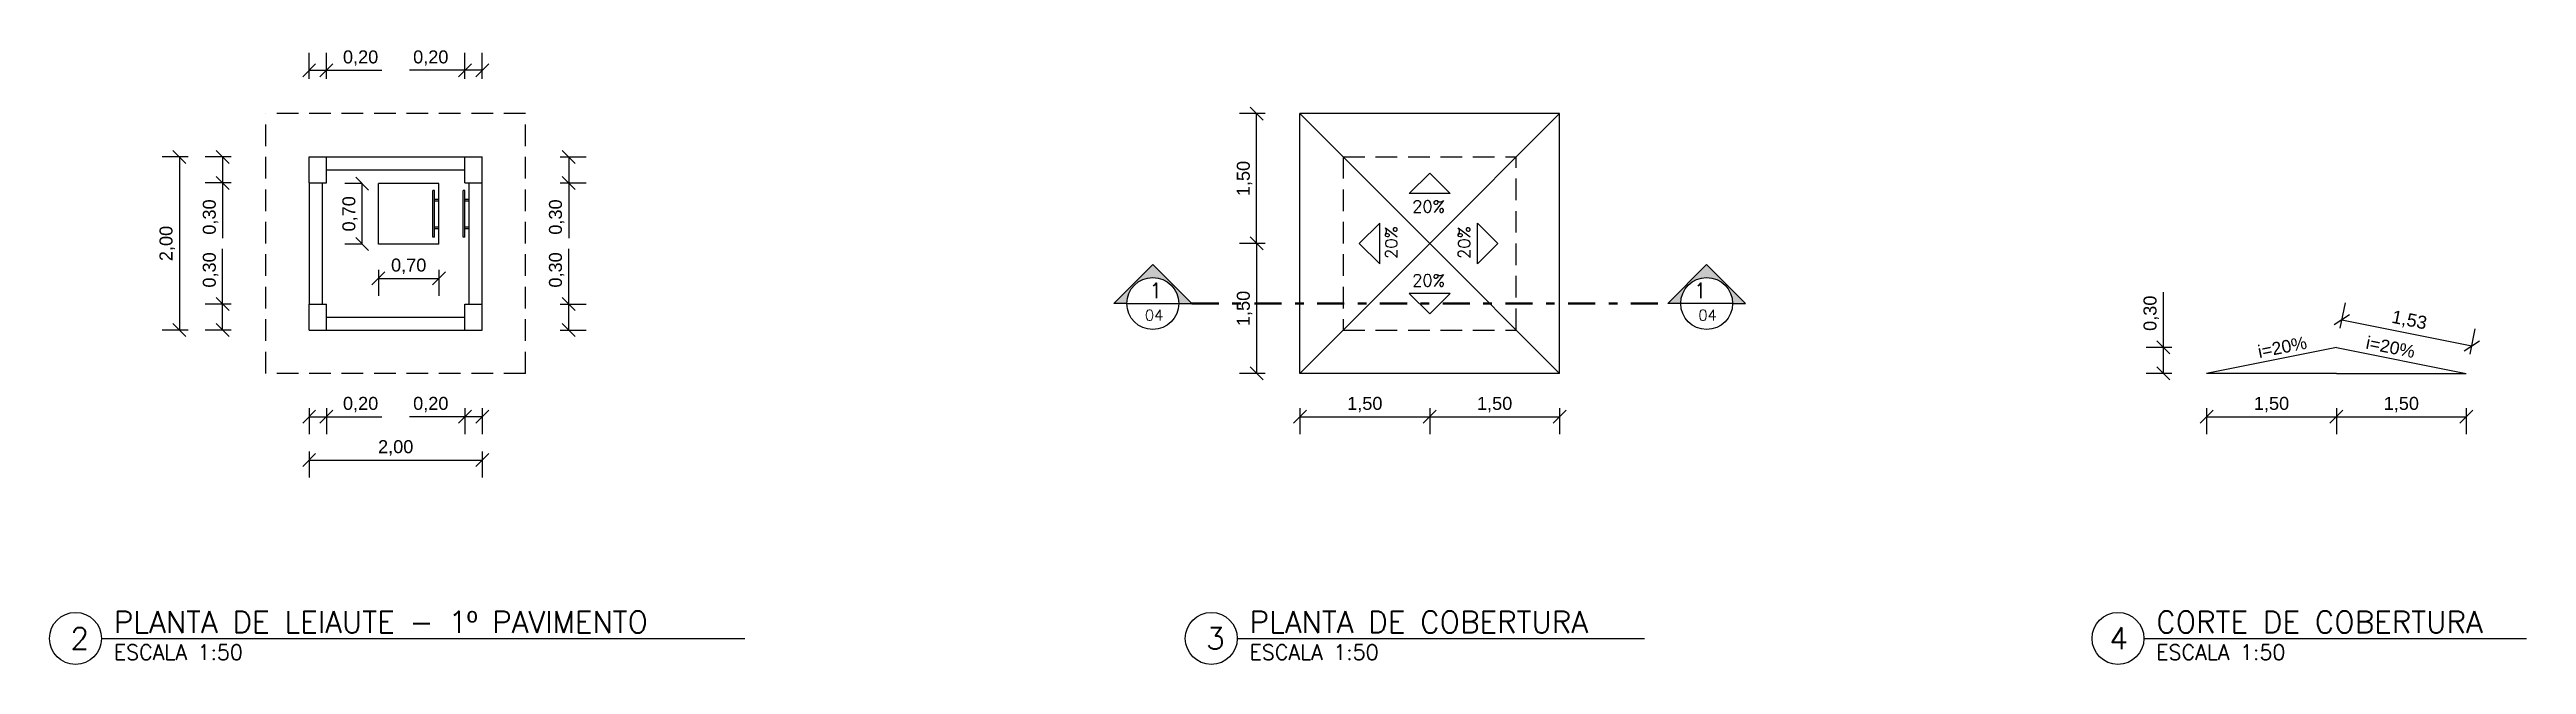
# Model space of a CAD drawing. Extents: x 0 to 7472, y -3979 to 0.
# Drawn here: x 7326.4 to 7355.03, y -3902.07 to -3894.97 of the extents above; entities that cross this region are included whole.
import ezdxf

# ---------------------------------------------------------------- set-up
doc = ezdxf.new("R2010")
doc.units = 0
for name, pattern in [('CACHE', [0.375, 0.25, -0.125]), ('CONTINU', [0]), ('DASHDOT', [1, 0.5, -0.25, 0, -0.25])]:
    doc.linetypes.add(name, pattern=pattern)
doc.layers.get('0').update_dxf_attribs({"linetype": 'CONTINUOUS'})
doc.layers.get('Defpoints').update_dxf_attribs({"linetype": 'CONTINUOUS'})
for name, color, linetype in [('Arquitetônico - Cobertura', 253, 'CONTINUOUS'), ('Arquitetônico - Cotas', 1, 'CONTINUOUS'), ('Arquitetônico - Projeção Telhado', 253, 'CACHE'), ('Símbolos - Indicação Fachada Elevação Vista', 7, 'CONTINUOUS')]:
    doc.layers.add(name, color=color, linetype=linetype)
for name, color, linetype, lineweight in [('Arquitetônico - Desnível', 8, 'CONTINUOUS', 20), ('Arquitetônico - Esquadrias', 1, 'CONTINUOUS', 9), ('Arquitetônico - Mobiliário', 253, 'CONTINU', 5), ('Estrutural - Pilares', 6, 'CONTINUOUS', 30)]:
    doc.layers.add(name, color=color, linetype=linetype, lineweight=lineweight)
doc.styles.add('ROMANS', font='romans.shx', dxfattribs={"height": 0.3})
doc.styles.get("Standard").update_dxf_attribs({"font": 'arial.ttf', "height": 0.15})
doc.dimstyles.get("Standard").update_dxf_attribs({"dimtxt": 0.1, "dimasz": 0.15, "dimexe": 0.2, "dimexo": 0.2, "dimgap": 0.05, "dimtad": 1, "dimzin": 0, "dimtxsty": 'STANDARD', "dimblk": 'OBLIQUE', "dimcen": 0.5, "dimclrd": 256, "dimclre": 256, "dimclrt": 256, "dimadec": 0, "dimazin": 0, "dimtfac": 1, "dimtmove": 0, "dimatfit": 3, "dimfxl": 1, "dimtolj": 1, "dimtzin": 0, "dimlwd": -1, "dimarcsym": 0})

msp = doc.modelspace()

# ---------------------------------------------------------------- texts
at = {"lineweight": -2, "attachment_point": 1, "style": 'ROMANS'}
for s, width, heights, insert, char_height in [('1', 1.199999999971624, [-0.175], (7339.113104147954, -3897.66523184645), 0.175), ('04', 1.199999999971624, [-0.125], (7339.06190308882, -3897.975103533888), 0.125), ('2', 0.3938222769647837, [-0.25], (7326.645996827116, -3901.645406852991), 0.25), ('PLANTA DE LEIAUTE - 1º PAVIMENTO', 7.570336674507416, [-0.25], (7327.146685637425, -3901.454339167973), 0.25), ('3', 0.3938222769647837, [-0.25], (7339.770159094077, -3901.64540685299), 0.25), ('PLANTA DE COBERTURA', 7.570336674507416, [-0.25], (7340.270847904386, -3901.454339167973), 0.25), ('4', 0.3938222769647837, [-0.25], (7350.207147050504, -3901.645406852988), 0.25), ('CORTE DE COBERTURA', 7.570336674507416, [-0.25], (7350.74804598354, -3901.454339167971), 0.25)]:
    msp.add_mtext_dynamic_manual_height_columns(s, width=width, gutter_width=750, heights=heights, dxfattribs=dict(at, insert=insert, char_height=char_height))
at = {"attachment_point": 3, "style": 'ROMANS'}
for s, heights, insert, char_height in [('1', [-0.175], (7345.555014980057, -3897.665231846436), 0.175), ('04', [-0.125], (7345.670703910407, -3897.975103533873), 0.125)]:
    msp.add_mtext_dynamic_manual_height_columns(s, width=1.199999999971624, gutter_width=750, heights=heights, dxfattribs=dict(at, insert=insert, char_height=char_height))
at = {"lineweight": -2, "char_height": 0.175, "width": 765.1406733490148, "attachment_point": 7, "style": 'ROMANS'}
for insert in [(7327.146685637425, -3902.016512252788), (7340.270847904386, -3902.016512252788), (7350.74804598354, -3902.016512252786)]:
    msp.add_mtext('ESCALA 1:50\\P', dxfattribs=dict(at, insert=insert))
at = {"layer": 'Arquitetônico - Cotas', "lineweight": -2, "char_height": 0.1457040951483423}
for insert, attachment_point, rotation in [((7355.254333477895, -3898.691520163795), 3, 348.6900675259731), ((7350.406247806513, -3898.691520163795), 1, 11.309932474026889)]:
    msp.add_mtext_dynamic_manual_height_columns('\\pxqc;i=20%', width=3.638906352220878, gutter_width=0.7285204757417112, heights=[-0.1535558165103607], dxfattribs=dict(at, insert=insert, attachment_point=attachment_point, rotation=rotation))
at = {"layer": 'Símbolos - Indicação Fachada Elevação Vista', "char_height": 0.1378125, "style": 'ROMANS'}
for insert, attachment_point in [((7342.150624349364, -3896.852905695561), 7), ((7342.150624349364, -3897.567181641665), 1)]:
    msp.add_mtext_dynamic_manual_height_columns('20%', width=1.349999999968077, gutter_width=843.75, heights=[-0.1378125], dxfattribs=dict(at, insert=insert, attachment_point=attachment_point))
for insert, attachment_point, rotation in [((7341.840201616023, -3897.388200454927), 1, 90), ((7342.82118840085, -3897.388200454927), 7, 90.00000000000001)]:
    msp.add_mtext_dynamic_manual_height_columns('20%', width=1.349999999968077, gutter_width=843.75, heights=[-0.1378125], dxfattribs=dict(at, insert=insert, attachment_point=attachment_point, rotation=rotation))

# ---------------------------------------------------------------- blocks, each defined once
blk = doc.blocks.new('_Oblique')
at = {"layer": 'Arquitetônico - Esquadrias', "color": 0, "lineweight": -2}
blk.add_line((-0.5, -0.5), (0.5, 0.5), dxfattribs=at)
blk = doc.blocks.new('*D175')
at = {"layer": 'Arquitetônico - Cotas', "lineweight": -2, "transparency": 16777216}
for p, q in [((7329.404580589137, -3895.310043668613), (7329.404580589137, -3895.010043668613)), ((7329.604580589138, -3895.310043668613), (7329.604580589138, -3895.010043668613))]:
    blk.add_line(p, q, dxfattribs=at)
at = {"layer": 'Arquitetônico - Cotas', "transparency": 16777216}
for p, q in [((7329.404580589137, -3895.210043668613), (7329.604580589138, -3895.210043668613)), ((7329.604580589138, -3895.210043668613), (7330.243700643709, -3895.210043668613))]:
    blk.add_line(p, q, dxfattribs=at)
at = {"layer": 'Defpoints', "color": 0, "lineweight": -2, "transparency": 16777216}
for p in [(7329.604580589138, -3895.210043668613), (7329.404580589137, -3895.710043668613), (7329.604580589138, -3895.710043668613)]:
    blk.add_point(p, dxfattribs=at)
at = {"layer": 'Arquitetônico - Cotas', "transparency": 16777216, "xscale": 0.15, "yscale": 0.15, "zscale": 0.15, "rotation": 180}
blk.add_blockref('_Oblique', (7329.404580589137, -3895.210043668613), dxfattribs=at)
at = {"layer": 'Arquitetônico - Cotas', "transparency": 16777216, "xscale": 0.15, "yscale": 0.15, "zscale": 0.15}
blk.add_blockref('_Oblique', (7329.604580589138, -3895.210043668613), dxfattribs=at)
at = {"layer": 'Arquitetônico - Cotas', "lineweight": -2, "transparency": 16777216, "insert": (7329.999140616424, -3895.069900421682), "char_height": 0.15, "attachment_point": 5}
blk.add_mtext('\\A1;0,20', dxfattribs=at)
blk = doc.blocks.new('*D176')
at = {"layer": 'Arquitetônico - Cotas', "lineweight": -2, "transparency": 16777216}
for p, q in [((7331.204580589137, -3895.310043668613), (7331.204580589137, -3895.010043668613)), ((7331.404580589137, -3895.310043668613), (7331.404580589137, -3895.010043668613))]:
    blk.add_line(p, q, dxfattribs=at)
at = {"layer": 'Arquitetônico - Cotas', "transparency": 16777216}
for p, q in [((7331.204580589137, -3895.210043668613), (7330.565460534561, -3895.210043668613)), ((7331.404580589137, -3895.210043668613), (7331.204580589137, -3895.210043668613))]:
    blk.add_line(p, q, dxfattribs=at)
at = {"layer": 'Defpoints', "color": 0, "lineweight": -2, "transparency": 16777216}
for p in [(7331.404580589137, -3895.210043668613), (7331.204580589137, -3895.710043668613), (7331.404580589137, -3895.710043668613)]:
    blk.add_point(p, dxfattribs=at)
at = {"layer": 'Arquitetônico - Cotas', "transparency": 16777216, "xscale": 0.15, "yscale": 0.15, "zscale": 0.15, "rotation": 180}
blk.add_blockref('_Oblique', (7331.204580589137, -3895.210043668613), dxfattribs=at)
at = {"layer": 'Arquitetônico - Cotas', "transparency": 16777216, "xscale": 0.15, "yscale": 0.15, "zscale": 0.15}
blk.add_blockref('_Oblique', (7331.404580589137, -3895.210043668613), dxfattribs=at)
at = {"layer": 'Arquitetônico - Cotas', "lineweight": -2, "transparency": 16777216, "insert": (7330.810020561846, -3895.069900421682), "char_height": 0.15, "attachment_point": 5}
blk.add_mtext('\\A1;0,20', dxfattribs=at)
blk = doc.blocks.new('*D177')
at = {"layer": 'Arquitetônico - Cotas', "lineweight": -2, "transparency": 16777216}
for p, q in [((7329.404580589137, -3899.110043668613), (7329.404580589137, -3899.410043668614)), ((7329.604580589138, -3899.110043668613), (7329.604580589138, -3899.410043668614))]:
    blk.add_line(p, q, dxfattribs=at)
at = {"layer": 'Arquitetônico - Cotas', "transparency": 16777216}
for p, q in [((7329.404580589137, -3899.210043668614), (7329.604580589138, -3899.210043668614)), ((7329.604580589138, -3899.210043668614), (7330.243700643709, -3899.210043668614))]:
    blk.add_line(p, q, dxfattribs=at)
at = {"layer": 'Defpoints', "color": 0, "lineweight": -2, "transparency": 16777216}
for p in [(7329.404580589137, -3898.710043668614), (7329.604580589138, -3898.710043668614), (7329.604580589138, -3899.210043668614)]:
    blk.add_point(p, dxfattribs=at)
at = {"layer": 'Arquitetônico - Cotas', "transparency": 16777216, "xscale": 0.15, "yscale": 0.15, "zscale": 0.15, "rotation": 180}
blk.add_blockref('_Oblique', (7329.404580589137, -3899.210043668614), dxfattribs=at)
at = {"layer": 'Arquitetônico - Cotas', "transparency": 16777216, "xscale": 0.15, "yscale": 0.15, "zscale": 0.15}
blk.add_blockref('_Oblique', (7329.604580589138, -3899.210043668614), dxfattribs=at)
at = {"layer": 'Arquitetônico - Cotas', "lineweight": -2, "transparency": 16777216, "insert": (7329.999140616424, -3899.069900421683), "char_height": 0.15, "attachment_point": 5}
blk.add_mtext('\\A1;0,20', dxfattribs=at)
blk = doc.blocks.new('*D178')
at = {"layer": 'Arquitetônico - Cotas', "lineweight": -2, "transparency": 16777216}
for p, q in [((7331.204580589137, -3899.110043668613), (7331.204580589137, -3899.410043668614)), ((7331.404580589137, -3899.110043668613), (7331.404580589137, -3899.410043668614))]:
    blk.add_line(p, q, dxfattribs=at)
at = {"layer": 'Arquitetônico - Cotas', "transparency": 16777216}
for p, q in [((7331.204580589137, -3899.210043668614), (7330.565460534566, -3899.210043668614)), ((7331.404580589137, -3899.210043668614), (7331.204580589137, -3899.210043668614))]:
    blk.add_line(p, q, dxfattribs=at)
at = {"layer": 'Defpoints', "color": 0, "lineweight": -2, "transparency": 16777216}
for p in [(7331.204580589137, -3898.710043668613), (7331.404580589137, -3898.710043668613), (7331.404580589137, -3899.210043668614)]:
    blk.add_point(p, dxfattribs=at)
at = {"layer": 'Arquitetônico - Cotas', "transparency": 16777216, "xscale": 0.15, "yscale": 0.15, "zscale": 0.15, "rotation": 180}
blk.add_blockref('_Oblique', (7331.204580589137, -3899.210043668614), dxfattribs=at)
at = {"layer": 'Arquitetônico - Cotas', "transparency": 16777216, "xscale": 0.15, "yscale": 0.15, "zscale": 0.15}
blk.add_blockref('_Oblique', (7331.404580589137, -3899.210043668614), dxfattribs=at)
at = {"layer": 'Arquitetônico - Cotas', "lineweight": -2, "transparency": 16777216, "insert": (7330.810020561851, -3899.069900421683), "char_height": 0.15, "attachment_point": 5}
blk.add_mtext('\\A1;0,20', dxfattribs=at)
blk = doc.blocks.new('*D179')
at = {"layer": 'Arquitetônico - Cotas', "lineweight": -2, "transparency": 16777216}
for p, q in [((7328.504580589138, -3896.210043668613), (7328.204580589138, -3896.210043668613)), ((7328.504580589138, -3896.510043668613), (7328.204580589138, -3896.510043668613))]:
    blk.add_line(p, q, dxfattribs=at)
at = {"layer": 'Arquitetônico - Cotas', "transparency": 16777216}
for p, q in [((7328.404580589137, -3896.210043668613), (7328.404580589137, -3896.510043668613)), ((7328.404580589137, -3896.510043668613), (7328.404580589137, -3897.149163723188))]:
    blk.add_line(p, q, dxfattribs=at)
at = {"layer": 'Defpoints', "color": 0, "lineweight": -2, "transparency": 16777216}
for p in [(7328.404580589137, -3896.210043668613), (7328.904580589137, -3896.210043668613), (7328.904580589137, -3896.510043668613)]:
    blk.add_point(p, dxfattribs=at)
at = {"layer": 'Arquitetônico - Cotas', "transparency": 16777216, "xscale": 0.15, "yscale": 0.15, "zscale": 0.15}
for p, rotation in [((7328.404580589137, -3896.210043668613), 90), ((7328.404580589137, -3896.510043668613), 270)]:
    blk.add_blockref('_Oblique', p, dxfattribs=dict(at, rotation=rotation))
at = {"layer": 'Arquitetônico - Cotas', "lineweight": -2, "transparency": 16777216, "insert": (7328.264437342208, -3896.904603695901), "char_height": 0.15, "attachment_point": 5, "rotation": 90}
blk.add_mtext('\\A1;0,30', dxfattribs=at)
blk = doc.blocks.new('*D180')
at = {"layer": 'Arquitetônico - Cotas', "transparency": 16777216}
for p, q in [((7328.404580589137, -3897.910043668613), (7328.404580589137, -3897.270923614043)), ((7328.404580589137, -3898.210043668613), (7328.404580589137, -3897.910043668613))]:
    blk.add_line(p, q, dxfattribs=at)
at = {"layer": 'Arquitetônico - Cotas', "lineweight": -2, "transparency": 16777216}
for p, q in [((7328.504580589138, -3897.910043668613), (7328.204580589138, -3897.910043668613)), ((7328.504580589138, -3898.210043668613), (7328.204580589138, -3898.210043668613))]:
    blk.add_line(p, q, dxfattribs=at)
at = {"layer": 'Defpoints', "color": 0, "lineweight": -2, "transparency": 16777216}
for p in [(7328.904580589137, -3897.910043668613), (7328.404580589137, -3898.210043668613), (7328.904580589137, -3898.210043668613)]:
    blk.add_point(p, dxfattribs=at)
at = {"layer": 'Arquitetônico - Cotas', "transparency": 16777216, "xscale": 0.15, "yscale": 0.15, "zscale": 0.15}
for p, rotation in [((7328.404580589137, -3897.910043668613), 90), ((7328.404580589137, -3898.210043668613), 270)]:
    blk.add_blockref('_Oblique', p, dxfattribs=dict(at, rotation=rotation))
at = {"layer": 'Arquitetônico - Cotas', "lineweight": -2, "transparency": 16777216, "insert": (7328.264437342208, -3897.515483641327), "char_height": 0.15, "attachment_point": 5, "rotation": 90}
blk.add_mtext('\\A1;0,30', dxfattribs=at)
blk = doc.blocks.new('*D174')
at = {"layer": 'Arquitetônico - Cotas', "lineweight": -2, "transparency": 16777216}
for p, q in [((7332.304580589135, -3896.210043668613), (7332.604580589135, -3896.210043668613)), ((7332.304580589135, -3896.510043668613), (7332.604580589135, -3896.510043668613))]:
    blk.add_line(p, q, dxfattribs=at)
at = {"layer": 'Arquitetônico - Cotas', "transparency": 16777216}
for p, q in [((7332.404580589136, -3896.210043668613), (7332.404580589136, -3896.510043668613)), ((7332.404580589136, -3896.510043668613), (7332.404580589136, -3897.149163723188))]:
    blk.add_line(p, q, dxfattribs=at)
at = {"layer": 'Defpoints', "color": 0, "lineweight": -2, "transparency": 16777216}
for p in [(7331.904580589137, -3896.210043668613), (7332.404580589136, -3896.210043668613), (7331.904580589137, -3896.510043668613)]:
    blk.add_point(p, dxfattribs=at)
at = {"layer": 'Arquitetônico - Cotas', "transparency": 16777216, "xscale": 0.15, "yscale": 0.15, "zscale": 0.15}
for p, rotation in [((7332.404580589136, -3896.210043668613), 90), ((7332.404580589136, -3896.510043668613), 270)]:
    blk.add_blockref('_Oblique', p, dxfattribs=dict(at, rotation=rotation))
at = {"layer": 'Arquitetônico - Cotas', "lineweight": -2, "transparency": 16777216, "insert": (7332.264437342206, -3896.904603695901), "char_height": 0.15, "attachment_point": 5, "rotation": 90}
blk.add_mtext('\\A1;0,30', dxfattribs=at)
blk = doc.blocks.new('*D181')
at = {"layer": 'Arquitetônico - Cotas', "transparency": 16777216}
for p, q in [((7332.404580589136, -3897.910043668613), (7332.404580589136, -3897.270923614043)), ((7332.404580589136, -3898.210043668613), (7332.404580589136, -3897.910043668613))]:
    blk.add_line(p, q, dxfattribs=at)
at = {"layer": 'Arquitetônico - Cotas', "lineweight": -2, "transparency": 16777216}
for p, q in [((7332.304580589135, -3897.910043668613), (7332.604580589135, -3897.910043668613)), ((7332.304580589135, -3898.210043668613), (7332.604580589135, -3898.210043668613))]:
    blk.add_line(p, q, dxfattribs=at)
at = {"layer": 'Defpoints', "color": 0, "lineweight": -2, "transparency": 16777216}
for p in [(7331.904580589137, -3897.910043668613), (7331.904580589137, -3898.210043668613), (7332.404580589136, -3898.210043668613)]:
    blk.add_point(p, dxfattribs=at)
at = {"layer": 'Arquitetônico - Cotas', "transparency": 16777216, "xscale": 0.15, "yscale": 0.15, "zscale": 0.15}
for p, rotation in [((7332.404580589136, -3897.910043668613), 90), ((7332.404580589136, -3898.210043668613), 270)]:
    blk.add_blockref('_Oblique', p, dxfattribs=dict(at, rotation=rotation))
at = {"layer": 'Arquitetônico - Cotas', "lineweight": -2, "transparency": 16777216, "insert": (7332.264437342206, -3897.515483641327), "char_height": 0.15, "attachment_point": 5, "rotation": 90}
blk.add_mtext('\\A1;0,30', dxfattribs=at)
blk = doc.blocks.new('*D182')
at = {"layer": 'Arquitetônico - Cotas', "lineweight": -2, "transparency": 16777216}
for p, q in [((7329.404580589137, -3899.610043668613), (7329.404580589137, -3899.910043668614)), ((7331.404580589136, -3899.610043668613), (7331.404580589136, -3899.910043668614))]:
    blk.add_line(p, q, dxfattribs=at)
at = {"layer": 'Arquitetônico - Cotas', "transparency": 16777216}
blk.add_line((7329.404580589137, -3899.710043668614), (7331.404580589136, -3899.710043668614), dxfattribs=at)
at = {"layer": 'Defpoints', "color": 0, "lineweight": -2, "transparency": 16777216}
for p in [(7329.404580589137, -3898.710043668614), (7331.404580589136, -3898.71004366862), (7331.404580589136, -3899.710043668614)]:
    blk.add_point(p, dxfattribs=at)
at = {"layer": 'Arquitetônico - Cotas', "transparency": 16777216, "xscale": 0.15, "yscale": 0.15, "zscale": 0.15, "rotation": 180}
blk.add_blockref('_Oblique', (7329.404580589137, -3899.710043668614), dxfattribs=at)
at = {"layer": 'Arquitetônico - Cotas', "transparency": 16777216, "xscale": 0.15, "yscale": 0.15, "zscale": 0.15}
blk.add_blockref('_Oblique', (7331.404580589136, -3899.710043668614), dxfattribs=at)
at = {"layer": 'Arquitetônico - Cotas', "lineweight": -2, "transparency": 16777216, "insert": (7330.404580589136, -3899.569900421683), "char_height": 0.15, "attachment_point": 5}
blk.add_mtext('\\A1;2,00', dxfattribs=at)
blk = doc.blocks.new('*D183')
at = {"layer": 'Arquitetônico - Cotas', "lineweight": -2, "transparency": 16777216}
for p, q in [((7328.00458058916, -3896.210043668613), (7327.704580589159, -3896.210043668613)), ((7328.00458058916, -3898.210043668613), (7327.704580589159, -3898.210043668613))]:
    blk.add_line(p, q, dxfattribs=at)
at = {"layer": 'Arquitetônico - Cotas', "transparency": 16777216}
blk.add_line((7327.904580589159, -3896.210043668613), (7327.904580589159, -3898.210043668613), dxfattribs=at)
at = {"layer": 'Defpoints', "color": 0, "lineweight": -2, "transparency": 16777216}
for p in [(7328.904580589137, -3896.210043668613), (7327.904580589159, -3898.210043668613), (7328.904580589137, -3898.210043668613)]:
    blk.add_point(p, dxfattribs=at)
at = {"layer": 'Arquitetônico - Cotas', "transparency": 16777216, "xscale": 0.15, "yscale": 0.15, "zscale": 0.15}
for p, rotation in [((7327.904580589159, -3896.210043668613), 90), ((7327.904580589159, -3898.210043668613), 270)]:
    blk.add_blockref('_Oblique', p, dxfattribs=dict(at, rotation=rotation))
at = {"layer": 'Arquitetônico - Cotas', "lineweight": -2, "transparency": 16777216, "insert": (7327.76443734223, -3897.210043668612), "char_height": 0.15, "attachment_point": 5, "rotation": 90}
blk.add_mtext('\\A1;2,00', dxfattribs=at)
blk = doc.blocks.new('*D184')
at = {"layer": 'Arquitetônico - Cotas', "lineweight": -2, "transparency": 16777216}
for p, q in [((7340.453092563064, -3897.210043668615), (7340.153092563064, -3897.210043668615)), ((7340.453092563064, -3898.710043668615), (7340.153092563064, -3898.710043668615))]:
    blk.add_line(p, q, dxfattribs=at)
at = {"layer": 'Arquitetônico - Cotas', "transparency": 16777216}
blk.add_line((7340.353092563064, -3897.210043668615), (7340.353092563064, -3898.710043668615), dxfattribs=at)
at = {"layer": 'Defpoints', "color": 0, "lineweight": -2, "transparency": 16777216}
for p in [(7342.353092563054, -3897.210043668615), (7340.353092563064, -3898.710043668615), (7340.853092563053, -3898.710043668615)]:
    blk.add_point(p, dxfattribs=at)
at = {"layer": 'Arquitetônico - Cotas', "transparency": 16777216, "xscale": 0.15, "yscale": 0.15, "zscale": 0.15}
for p, rotation in [((7340.353092563064, -3897.210043668615), 90), ((7340.353092563064, -3898.710043668615), 270)]:
    blk.add_blockref('_Oblique', p, dxfattribs=dict(at, rotation=rotation))
at = {"layer": 'Arquitetônico - Cotas', "lineweight": -2, "transparency": 16777216, "insert": (7340.212949316131, -3897.960043668616), "char_height": 0.15, "attachment_point": 5, "rotation": 90}
blk.add_mtext('\\A1;1,50', dxfattribs=at)
blk = doc.blocks.new('*D185')
at = {"layer": 'Arquitetônico - Cotas', "lineweight": -2, "transparency": 16777216}
for p, q in [((7340.85309256305, -3899.110043668613), (7340.85309256305, -3899.410043668614)), ((7342.353092563051, -3899.110043668613), (7342.353092563051, -3899.410043668614))]:
    blk.add_line(p, q, dxfattribs=at)
at = {"layer": 'Arquitetônico - Cotas', "transparency": 16777216}
blk.add_line((7340.85309256305, -3899.210043668614), (7342.353092563051, -3899.210043668614), dxfattribs=at)
at = {"layer": 'Defpoints', "color": 0, "lineweight": -2, "transparency": 16777216}
for p in [(7340.85309256305, -3898.710043668614), (7342.353092563051, -3898.710043668614), (7342.353092563051, -3899.210043668614)]:
    blk.add_point(p, dxfattribs=at)
at = {"layer": 'Arquitetônico - Cotas', "transparency": 16777216, "xscale": 0.15, "yscale": 0.15, "zscale": 0.15, "rotation": 180}
blk.add_blockref('_Oblique', (7340.85309256305, -3899.210043668614), dxfattribs=at)
at = {"layer": 'Arquitetônico - Cotas', "transparency": 16777216, "xscale": 0.15, "yscale": 0.15, "zscale": 0.15}
blk.add_blockref('_Oblique', (7342.353092563051, -3899.210043668614), dxfattribs=at)
at = {"layer": 'Arquitetônico - Cotas', "lineweight": -2, "transparency": 16777216, "insert": (7341.603092563051, -3899.069900421683), "char_height": 0.15, "attachment_point": 5}
blk.add_mtext('\\A1;1,50', dxfattribs=at)
blk = doc.blocks.new('*D186')
at = {"layer": 'Arquitetônico - Cotas', "lineweight": -2, "transparency": 16777216}
for p, q in [((7342.353092563051, -3899.110043668613), (7342.353092563051, -3899.410043668614)), ((7343.853092563049, -3899.110043668613), (7343.853092563049, -3899.410043668614))]:
    blk.add_line(p, q, dxfattribs=at)
at = {"layer": 'Arquitetônico - Cotas', "transparency": 16777216}
blk.add_line((7342.353092563051, -3899.210043668614), (7343.853092563049, -3899.210043668614), dxfattribs=at)
at = {"layer": 'Defpoints', "color": 0, "lineweight": -2, "transparency": 16777216}
for p in [(7342.353092563051, -3898.710043668614), (7343.853092563049, -3898.710043668614), (7343.853092563049, -3899.210043668614)]:
    blk.add_point(p, dxfattribs=at)
at = {"layer": 'Arquitetônico - Cotas', "transparency": 16777216, "xscale": 0.15, "yscale": 0.15, "zscale": 0.15, "rotation": 180}
blk.add_blockref('_Oblique', (7342.353092563051, -3899.210043668614), dxfattribs=at)
at = {"layer": 'Arquitetônico - Cotas', "transparency": 16777216, "xscale": 0.15, "yscale": 0.15, "zscale": 0.15}
blk.add_blockref('_Oblique', (7343.853092563049, -3899.210043668614), dxfattribs=at)
at = {"layer": 'Arquitetônico - Cotas', "lineweight": -2, "transparency": 16777216, "insert": (7343.10309256305, -3899.069900421683), "char_height": 0.15, "attachment_point": 5}
blk.add_mtext('\\A1;1,50', dxfattribs=at)
blk = doc.blocks.new('*D187')
at = {"layer": 'Arquitetônico - Cotas', "lineweight": -2, "transparency": 16777216}
for p, q in [((7351.330290642204, -3899.110043668612), (7351.330290642204, -3899.410043668612)), ((7352.830290642204, -3899.110043668612), (7352.830290642204, -3899.410043668612))]:
    blk.add_line(p, q, dxfattribs=at)
at = {"layer": 'Arquitetônico - Cotas', "transparency": 16777216}
blk.add_line((7351.330290642204, -3899.210043668612), (7352.830290642204, -3899.210043668612), dxfattribs=at)
at = {"layer": 'Defpoints', "color": 0, "lineweight": -2, "transparency": 16777216}
for p in [(7351.330290642204, -3898.710043668612), (7352.830290642204, -3898.710043668612), (7352.830290642204, -3899.210043668612)]:
    blk.add_point(p, dxfattribs=at)
at = {"layer": 'Arquitetônico - Cotas', "transparency": 16777216, "xscale": 0.15, "yscale": 0.15, "zscale": 0.15, "rotation": 180}
blk.add_blockref('_Oblique', (7351.330290642204, -3899.210043668612), dxfattribs=at)
at = {"layer": 'Arquitetônico - Cotas', "transparency": 16777216, "xscale": 0.15, "yscale": 0.15, "zscale": 0.15}
blk.add_blockref('_Oblique', (7352.830290642204, -3899.210043668612), dxfattribs=at)
at = {"layer": 'Arquitetônico - Cotas', "lineweight": -2, "transparency": 16777216, "insert": (7352.080290642204, -3899.069900421682), "char_height": 0.15, "attachment_point": 5}
blk.add_mtext('\\A1;1,50', dxfattribs=at)
blk = doc.blocks.new('*D188')
at = {"layer": 'Arquitetônico - Cotas', "lineweight": -2, "transparency": 16777216}
for p, q in [((7352.830290642204, -3899.110043668612), (7352.830290642204, -3899.410043668612)), ((7354.330290642204, -3899.110043668612), (7354.330290642204, -3899.410043668612))]:
    blk.add_line(p, q, dxfattribs=at)
at = {"layer": 'Arquitetônico - Cotas', "transparency": 16777216}
blk.add_line((7352.830290642204, -3899.210043668612), (7354.330290642204, -3899.210043668612), dxfattribs=at)
at = {"layer": 'Defpoints', "color": 0, "lineweight": -2, "transparency": 16777216}
for p in [(7352.830290642204, -3898.710043668612), (7354.330290642204, -3898.710043668612), (7354.330290642204, -3899.210043668612)]:
    blk.add_point(p, dxfattribs=at)
at = {"layer": 'Arquitetônico - Cotas', "transparency": 16777216, "xscale": 0.15, "yscale": 0.15, "zscale": 0.15, "rotation": 180}
blk.add_blockref('_Oblique', (7352.830290642204, -3899.210043668612), dxfattribs=at)
at = {"layer": 'Arquitetônico - Cotas', "transparency": 16777216, "xscale": 0.15, "yscale": 0.15, "zscale": 0.15}
blk.add_blockref('_Oblique', (7354.330290642204, -3899.210043668612), dxfattribs=at)
at = {"layer": 'Arquitetônico - Cotas', "lineweight": -2, "transparency": 16777216, "insert": (7353.580290642204, -3899.069900421682), "char_height": 0.15, "attachment_point": 5}
blk.add_mtext('\\A1;1,50', dxfattribs=at)
blk = doc.blocks.new('*D189')
at = {"layer": 'Arquitetônico - Cotas', "transparency": 16777216}
for p, q in [((7350.830290642237, -3898.410043668614), (7350.830290642237, -3897.770923614044)), ((7350.830290642237, -3898.710043668614), (7350.830290642237, -3898.410043668614))]:
    blk.add_line(p, q, dxfattribs=at)
at = {"layer": 'Arquitetônico - Cotas', "lineweight": -2, "transparency": 16777216}
for p, q in [((7350.930290642237, -3898.410043668614), (7350.630290642237, -3898.410043668614)), ((7350.930290642237, -3898.710043668614), (7350.630290642237, -3898.710043668614))]:
    blk.add_line(p, q, dxfattribs=at)
at = {"layer": 'Defpoints', "color": 0, "lineweight": -2, "transparency": 16777216}
for p in [(7350.830290642237, -3898.410043668614), (7352.830290642208, -3898.410043668614), (7352.830290642208, -3898.710043668614)]:
    blk.add_point(p, dxfattribs=at)
at = {"layer": 'Arquitetônico - Cotas', "transparency": 16777216, "xscale": 0.15, "yscale": 0.15, "zscale": 0.15}
for p, rotation in [((7350.830290642237, -3898.410043668614), 90), ((7350.830290642237, -3898.710043668614), 270)]:
    blk.add_blockref('_Oblique', p, dxfattribs=dict(at, rotation=rotation))
at = {"layer": 'Arquitetônico - Cotas', "lineweight": -2, "transparency": 16777216, "insert": (7350.690147395304, -3898.01548364133), "char_height": 0.15, "attachment_point": 5, "rotation": 90}
blk.add_mtext('\\A1;0,30', dxfattribs=at)
blk = doc.blocks.new('*D190')
at = {"layer": 'Arquitetônico - Cotas', "lineweight": -2, "transparency": 16777216}
for p, q in [((7352.87447812266, -3898.189106266336), (7352.933312963201, -3897.894932063628)), ((7354.37447812266, -3898.489106266336), (7354.433312963201, -3898.194932063629))]:
    blk.add_line(p, q, dxfattribs=at)
at = {"layer": 'Arquitetônico - Cotas', "transparency": 16777216}
blk.add_line((7352.894089736174, -3898.091048198766), (7354.394089736174, -3898.391048198767), dxfattribs=at)
at = {"layer": 'Defpoints', "color": 0, "lineweight": -2, "transparency": 16777216}
for p in [(7352.830290642204, -3898.410043668612), (7354.394089736174, -3898.391048198767), (7354.330290642204, -3898.710043668612)]:
    blk.add_point(p, dxfattribs=at)
at = {"layer": 'Arquitetônico - Cotas', "transparency": 16777216, "xscale": 0.15, "yscale": 0.15, "zscale": 0.15}
for p, rotation in [((7352.894089736174, -3898.091048198766), 168.6900675259731), ((7354.394089736174, -3898.391048198767), 348.6900675259731)]:
    blk.add_blockref('_Oblique', p, dxfattribs=dict(at, rotation=rotation))
at = {"layer": 'Arquitetônico - Cotas', "lineweight": -2, "transparency": 16777216, "insert": (7353.671574088127, -3898.103626438998), "char_height": 0.15, "attachment_point": 5, "rotation": 348.69006752597306}
blk.add_mtext('\\A1;1,53', dxfattribs=at)
blk = doc.blocks.new('*D195')
at = {"layer": 'Arquitetônico - Cotas', "lineweight": -2, "transparency": 16777216}
for p, q in [((7340.453092563068, -3895.710043668615), (7340.153092563068, -3895.710043668615)), ((7340.453092563068, -3897.210043668615), (7340.153092563068, -3897.210043668615))]:
    blk.add_line(p, q, dxfattribs=at)
at = {"layer": 'Arquitetônico - Cotas', "transparency": 16777216}
blk.add_line((7340.353092563068, -3897.210043668615), (7340.353092563068, -3895.710043668615), dxfattribs=at)
at = {"layer": 'Defpoints', "color": 0, "lineweight": -2, "transparency": 16777216}
for p in [(7340.353092563068, -3895.710043668615), (7342.353092563054, -3895.710043668615), (7342.353092563054, -3897.210043668615)]:
    blk.add_point(p, dxfattribs=at)
at = {"layer": 'Arquitetônico - Cotas', "transparency": 16777216, "xscale": 0.15, "yscale": 0.15, "zscale": 0.15}
for p, rotation in [((7340.353092563068, -3895.710043668615), 90), ((7340.353092563068, -3897.210043668615), 270)]:
    blk.add_blockref('_Oblique', p, dxfattribs=dict(at, rotation=rotation))
at = {"layer": 'Arquitetônico - Cotas', "lineweight": -2, "transparency": 16777216, "insert": (7340.212949316135, -3896.460043668616), "char_height": 0.15, "attachment_point": 5, "rotation": 90}
blk.add_mtext('\\A1;1,50', dxfattribs=at)
blk = doc.blocks.new('*D280')
at = {"layer": 'Arquitetônico - Cotas', "lineweight": -2, "transparency": 16777216}
for p, q in [((7330.204888991684, -3897.513365687826), (7330.204888991684, -3897.813365687826)), ((7330.904678926177, -3897.513365687826), (7330.904678926177, -3897.813365687826))]:
    blk.add_line(p, q, dxfattribs=at)
at = {"layer": 'Arquitetônico - Cotas', "transparency": 16777216}
blk.add_line((7330.204888991684, -3897.613365687826), (7330.904678926177, -3897.613365687826), dxfattribs=at)
at = {"layer": 'Defpoints', "color": 0, "lineweight": -2, "transparency": 16777216}
for p in [(7330.204888991684, -3897.217724329608), (7330.904678926177, -3897.210043668613), (7330.904678926177, -3897.613365687826)]:
    blk.add_point(p, dxfattribs=at)
at = {"layer": 'Arquitetônico - Cotas', "transparency": 16777216, "xscale": 0.15, "yscale": 0.15, "zscale": 0.15, "rotation": 180}
blk.add_blockref('_Oblique', (7330.204888991684, -3897.613365687826), dxfattribs=at)
at = {"layer": 'Arquitetônico - Cotas', "transparency": 16777216, "xscale": 0.15, "yscale": 0.15, "zscale": 0.15}
blk.add_blockref('_Oblique', (7330.904678926177, -3897.613365687826), dxfattribs=at)
at = {"layer": 'Arquitetônico - Cotas', "lineweight": -2, "transparency": 16777216, "insert": (7330.554783958931, -3897.473222440896), "char_height": 0.15, "attachment_point": 5}
blk.add_mtext('\\A1;0,70', dxfattribs=at)
blk = doc.blocks.new('*D281')
at = {"layer": 'Arquitetônico - Cotas', "lineweight": -2, "transparency": 16777216}
for p, q in [((7330.017183391101, -3896.517724329611), (7329.817183391101, -3896.517724329611)), ((7330.017183391101, -3897.21772432961), (7329.817183391101, -3897.21772432961))]:
    blk.add_line(p, q, dxfattribs=at)
at = {"layer": 'Arquitetônico - Cotas', "transparency": 16777216}
blk.add_line((7330.017183391101, -3897.21772432961), (7330.017183391101, -3896.517724329611), dxfattribs=at)
at = {"layer": 'Defpoints', "color": 0, "lineweight": -2, "transparency": 16777216}
for p in [(7330.017183391101, -3896.517724329611), (7330.204888991688, -3896.517724329611), (7330.204888991688, -3897.21772432961)]:
    blk.add_point(p, dxfattribs=at)
at = {"layer": 'Arquitetônico - Cotas', "transparency": 16777216, "xscale": 0.15, "yscale": 0.15, "zscale": 0.15}
for p, rotation in [((7330.017183391101, -3896.517724329611), 90), ((7330.017183391101, -3897.21772432961), 270)]:
    blk.add_blockref('_Oblique', p, dxfattribs=dict(at, rotation=rotation))
at = {"layer": 'Arquitetônico - Cotas', "lineweight": -2, "transparency": 16777216, "insert": (7329.877040144168, -3896.867724329612), "char_height": 0.15, "attachment_point": 5, "rotation": 90}
blk.add_mtext('\\A1;0,70', dxfattribs=at)

# ---------------------------------------------------------------- dimensions: what is measured, and where the dimension line sits
at = {"layer": 'Arquitetônico - Cotas', "lineweight": -2}
for base, p1, p2, picture, middle in [((7329.604580589138, -3895.210043668613), (7329.404580589137, -3895.710043668613), (7329.604580589138, -3895.710043668613), '*D175', (7329.999140616424, -3895.069900421682)), ((7330.904678926177, -3897.613365687826), (7330.204888991684, -3897.217724329608), (7330.904678926177, -3897.210043668613), '*D280', (7330.554783958931, -3897.473222440896)), ((7329.604580589138, -3899.210043668614), (7329.404580589137, -3898.710043668614), (7329.604580589138, -3898.710043668614), '*D177', (7329.999140616424, -3899.069900421683)), ((7331.404580589136, -3899.710043668614), (7329.404580589137, -3898.710043668614), (7331.404580589136, -3898.71004366862), '*D182', (7330.404580589136, -3899.569900421683)), ((7342.353092563051, -3899.210043668614), (7340.85309256305, -3898.710043668614), (7342.353092563051, -3898.710043668614), '*D185', (7341.603092563051, -3899.069900421683)), ((7343.853092563049, -3899.210043668614), (7342.353092563051, -3898.710043668614), (7343.853092563049, -3898.710043668614), '*D186', (7343.10309256305, -3899.069900421683)), ((7352.830290642204, -3899.210043668612), (7351.330290642204, -3898.710043668612), (7352.830290642204, -3898.710043668612), '*D187', (7352.080290642204, -3899.069900421682)), ((7354.330290642204, -3899.210043668612), (7352.830290642204, -3898.710043668612), (7354.330290642204, -3898.710043668612), '*D188', (7353.580290642204, -3899.069900421682))]:
    dim = msp.add_linear_dim(base=base, p1=p1, p2=p2, dimstyle='STANDARD', dxfattribs=at)
    dim.commit()
    dim.dimension.update_dxf_attribs({"geometry": picture, "text_midpoint": middle})
for base, p1, p2, picture, middle in [((7331.404580589137, -3895.210043668613), (7331.204580589137, -3895.710043668613), (7331.404580589137, -3895.710043668613), '*D176', (7330.810020561846, -3895.210043668613)), ((7331.404580589137, -3899.210043668614), (7331.204580589137, -3898.710043668613), (7331.404580589137, -3898.710043668613), '*D178', (7330.810020561851, -3899.210043668614))]:
    dim = msp.add_linear_dim(base=base, p1=p1, p2=p2, dimstyle='STANDARD', dxfattribs=at)
    dim.commit()
    dim.dimension.update_dxf_attribs({"geometry": picture, "text_midpoint": middle, "dimtype": 160})
for base, p1, p2, picture, middle in [((7340.353092563068, -3895.710043668615), (7342.35309256305, -3897.210043668613), (7342.35309256305, -3895.710043668613), '*D195', (7340.212949316135, -3896.460043668616)), ((7327.904580589159, -3898.210043668613), (7328.904580589137, -3896.210043668613), (7328.904580589137, -3898.210043668613), '*D183', (7327.76443734223, -3897.210043668612)), ((7330.017183391101, -3896.517724329611), (7330.204888991684, -3897.217724329608), (7330.204888991684, -3896.517724329609), '*D281', (7329.877040144168, -3896.867724329612)), ((7340.353092563064, -3898.710043668615), (7342.35309256305, -3897.210043668613), (7340.853092563049, -3898.710043668613), '*D184', (7340.212949316131, -3897.960043668616)), ((7350.830290642237, -3898.410043668614), (7352.830290642204, -3898.710043668612), (7352.830290642204, -3898.410043668612), '*D189', (7350.690147395304, -3898.01548364133))]:
    dim = msp.add_linear_dim(base=base, p1=p1, p2=p2, angle=90, dimstyle='STANDARD', dxfattribs=at)
    dim.commit()
    dim.dimension.update_dxf_attribs({"geometry": picture, "text_midpoint": middle})
for base, p1, p2, picture, middle in [((7328.404580589137, -3896.210043668613), (7328.904580589137, -3896.510043668613), (7328.904580589137, -3896.210043668613), '*D179', (7328.404580589138, -3896.904603695901)), ((7332.404580589136, -3896.210043668613), (7331.904580589137, -3896.510043668613), (7331.904580589137, -3896.210043668613), '*D174', (7332.404580589136, -3896.904603695901)), ((7328.404580589137, -3898.210043668613), (7328.904580589137, -3897.910043668613), (7328.904580589137, -3898.210043668613), '*D180', (7328.404580589138, -3897.515483641327)), ((7332.404580589136, -3898.210043668613), (7331.904580589137, -3897.910043668613), (7331.904580589137, -3898.210043668613), '*D181', (7332.404580589136, -3897.515483641327))]:
    dim = msp.add_linear_dim(base=base, p1=p1, p2=p2, angle=90, dimstyle='STANDARD', dxfattribs=at)
    dim.commit()
    dim.dimension.update_dxf_attribs({"geometry": picture, "text_midpoint": middle, "dimtype": 160})
dim = msp.add_aligned_dim(p1=(7352.830290642204, -3898.410043668612), p2=(7354.330290642204, -3898.710043668612), distance=0.32531282509761017, dimstyle='STANDARD', dxfattribs=at)
dim.commit()
dim.dimension.update_dxf_attribs({"geometry": '*D190', "text_midpoint": (7353.671574088127, -3898.103626438998)})

# ---------------------------------------------------------------- hatches: boundary and pattern name
at = {"lineweight": -2}
h = msp.add_hatch(color=256, dxfattribs=at)
h.dxf.hatch_style = 1
h.paths.add_polyline_path([(7339.153092563037, -3897.453262408994), (7338.703092563025, -3897.903262409006), (7338.85309256299, -3897.903262409006, -1), (7339.453092563025, -3897.903262409006), (7339.603092563048, -3897.903262409006)])
h = msp.add_hatch(color=256)
h.dxf.hatch_style = 1
h.paths.add_polyline_path([(7345.553092563033, -3897.45326240898), (7346.003092562986, -3897.903262408991), (7345.853092563021, -3897.903262408991, 1), (7345.253092562986, -3897.903262408991), (7345.103092563021, -3897.903262408991)])

# ---------------------------------------------------------------- linework, layer by layer
for p, q in [((7338.703092563025, -3897.903262409006), (7339.153092563037, -3897.453262408994)), ((7339.603092563048, -3897.903262409006), (7339.153092563037, -3897.453262408994)), ((7338.85309256299, -3897.903262409006), (7338.703092563025, -3897.903262409006)), ((7338.85309256299, -3897.903262409006), (7339.603092563048, -3897.903262409006)), ((7327.004580589135, -3901.76971441454), (7334.439900518298, -3901.76971441454)), ((7340.128742856096, -3901.76971441454), (7344.835498540077, -3901.769714414539)), ((7350.60594093525, -3901.769714414538), (7355.026282970782, -3901.769714414537))]:
    msp.add_line(p, q, dxfattribs=at)
for p, q in [((7345.103092563021, -3897.903262408991), (7345.553092563033, -3897.45326240898)), ((7346.003092562986, -3897.903262408991), (7345.553092563033, -3897.45326240898)), ((7345.853092563021, -3897.903262408991), (7345.103092563021, -3897.903262408991)), ((7345.853092563021, -3897.903262408991), (7346.003092562986, -3897.903262408991))]:
    msp.add_line(p, q)
for centre in [(7339.153092563037, -3897.903262409006), (7326.704580589147, -3901.76971441454), (7339.828742856108, -3901.76971441454), (7350.305940935262, -3901.769714414538)]:
    msp.add_circle(centre, 0.3, dxfattribs=at)
msp.add_circle((7345.553092563033, -3897.903262408991), 0.3)
at = {"layer": 'Arquitetônico - Cobertura', "lineweight": -2}
for p, q in [((7343.853092563051, -3895.710043668612), (7340.853092563049, -3895.710043668613)), ((7340.85309256305, -3898.710043668614), (7340.853092563049, -3895.710043668613)), ((7342.35309256305, -3897.210043668613), (7340.853092563049, -3895.710043668613)), ((7342.35309256305, -3897.210043668613), (7343.853092563049, -3895.710043668613)), ((7343.853092563049, -3898.710043668615), (7343.853092563049, -3895.710043668613)), ((7342.35309256305, -3897.210043668613), (7340.85309256305, -3898.710043668613)), ((7342.35309256305, -3897.210043668613), (7343.853092563049, -3898.710043668614)), ((7352.830290642204, -3898.410043668612), (7351.330290642204, -3898.710043668612)), ((7352.830290642204, -3898.410043668612), (7354.330290642204, -3898.710043668612)), ((7343.853092563051, -3898.710043668614), (7340.853092563049, -3898.710043668613)), ((7352.830290642204, -3898.710043668612), (7351.330290642204, -3898.710043668612)), ((7352.830290642204, -3898.710043668612), (7354.330290642204, -3898.710043668612))]:
    msp.add_line(p, q, dxfattribs=at)
at = {"layer": 'Arquitetônico - Desnível', "lineweight": -2}
for p, q in [((7329.604580589138, -3896.210043668613), (7331.204580589138, -3896.210043668613)), ((7329.404580589137, -3896.510043668613), (7329.404580589137, -3897.910043668613)), ((7329.554580589136, -3896.510043668613), (7329.554580589136, -3897.910043668614)), ((7329.604580589137, -3896.360043668613), (7331.204580589137, -3896.360043668613)), ((7330.204678926176, -3897.217724329608), (7330.204678926178, -3896.517724329608)), ((7330.904678926177, -3896.517724329608), (7330.204678926179, -3896.517724329609)), ((7330.904678926177, -3897.217724329608), (7330.904678926177, -3896.517724329609)), ((7331.254580589137, -3897.910043668614), (7331.254580589136, -3896.510043668613)), ((7331.404580589137, -3897.910043668613), (7331.404580589136, -3896.510043668613)), ((7330.904678926177, -3897.217724329608), (7330.204678926176, -3897.217724329608)), ((7329.604580589136, -3898.060043668614), (7331.204580589137, -3898.060043668614)), ((7329.604580589137, -3898.210043668613), (7331.204580589138, -3898.210043668613))]:
    msp.add_line(p, q, dxfattribs=at)
at = {"layer": 'Arquitetônico - Mobiliário', "lineweight": -2}
for p, q in [((7330.854678926177, -3896.597724329609), (7330.834678926176, -3896.597724329608)), ((7330.834678926176, -3897.137724329608), (7330.834678926175, -3896.597724329608)), ((7330.854678926177, -3897.137724329608), (7330.854678926177, -3896.597724329608)), ((7330.854678926176, -3896.697724329608), (7330.904678926177, -3896.697724329608)), ((7330.854678926176, -3896.717724329609), (7330.904678926177, -3896.717724329609)), ((7331.204580589137, -3896.597724329609), (7331.184580589135, -3896.597724329608)), ((7331.184580589135, -3897.137724329608), (7331.184580589134, -3896.597724329608)), ((7331.204580589137, -3897.137724329608), (7331.204580589137, -3896.597724329608)), ((7331.204580589136, -3896.697724329608), (7331.254580589136, -3896.697724329608)), ((7331.204580589136, -3896.717724329609), (7331.254580589136, -3896.717724329609)), ((7330.854678926176, -3897.017724329608), (7330.904678926177, -3897.017724329608)), ((7330.854678926176, -3897.037724329608), (7330.904678926177, -3897.037724329608)), ((7331.204580589136, -3897.017724329608), (7331.254580589136, -3897.017724329608)), ((7331.204580589136, -3897.037724329608), (7331.254580589136, -3897.037724329608)), ((7330.854678926178, -3897.137724329607), (7330.834678926176, -3897.137724329608)), ((7331.204580589138, -3897.137724329607), (7331.184580589135, -3897.137724329608))]:
    msp.add_line(p, q, dxfattribs=at)
at = {"layer": 'Arquitetônico - Projeção Telhado', "lineweight": -2}
for p, q in [((7331.904580589139, -3895.710043668613), (7328.904580589137, -3895.710043668614)), ((7328.904580589138, -3898.710043668615), (7328.904580589137, -3895.710043668614)), ((7331.904580589137, -3898.710043668615), (7331.904580589137, -3895.710043668614)), ((7341.353092563049, -3896.210043668613), (7341.353092563049, -3898.210043668613)), ((7341.353092563049, -3896.210043668613), (7343.35309256305, -3896.210043668613)), ((7343.353092563049, -3898.210043668613), (7343.353092563048, -3896.210043668613)), ((7341.353092563049, -3898.210043668613), (7343.353092563049, -3898.210043668612)), ((7331.904580589139, -3898.710043668615), (7328.904580589137, -3898.710043668614))]:
    msp.add_line(p, q, dxfattribs=at)
at = {"layer": 'Estrutural - Pilares', "lineweight": -2}
for p, q in [((7329.404580589137, -3896.510043668613), (7329.404580589137, -3896.210043668613)), ((7329.404580589137, -3896.210043668613), (7329.604580589137, -3896.210043668613)), ((7329.604580589137, -3896.510043668613), (7329.604580589138, -3896.210043668613)), ((7331.204580589138, -3896.510043668613), (7331.204580589138, -3896.210043668613)), ((7331.204580589138, -3896.210043668613), (7331.404580589137, -3896.210043668613)), ((7331.404580589137, -3896.510043668613), (7331.404580589138, -3896.210043668613)), ((7329.404580589137, -3896.510043668613), (7329.604580589137, -3896.510043668613)), ((7331.204580589138, -3896.510043668613), (7331.404580589137, -3896.510043668613)), ((7329.404580589137, -3898.210043668613), (7329.404580589137, -3897.910043668613)), ((7329.404580589137, -3897.910043668613), (7329.604580589137, -3897.910043668613)), ((7329.604580589137, -3898.210043668613), (7329.604580589138, -3897.910043668614)), ((7331.204580589138, -3898.210043668613), (7331.204580589138, -3897.910043668613)), ((7331.204580589138, -3897.910043668613), (7331.404580589137, -3897.910043668613)), ((7331.404580589137, -3898.210043668613), (7331.404580589138, -3897.910043668614)), ((7329.404580589137, -3898.210043668613), (7329.604580589137, -3898.210043668613)), ((7331.204580589138, -3898.210043668613), (7331.404580589137, -3898.210043668613))]:
    msp.add_line(p, q, dxfattribs=at)
at = {"layer": 'Símbolos - Indicação Fachada Elevação Vista', "lineweight": -2}
for p, q in [((7342.116842563059, -3896.632643668613), (7342.353092563035, -3896.396393668606)), ((7342.589342563041, -3896.632643668613), (7342.353092563035, -3896.396393668637)), ((7342.589342563041, -3896.632643668613), (7342.116842563059, -3896.632643668613)), ((7341.775667919567, -3896.973793668622), (7341.53941791956, -3897.210043668598)), ((7341.775667919567, -3897.446293668604), (7341.775667919567, -3896.973793668622)), ((7342.903637927798, -3897.446293668604), (7342.903637927798, -3896.973793668622)), ((7342.903637927798, -3896.973793668622), (7343.139887927805, -3897.210043668598)), ((7341.775667919567, -3897.446293668604), (7341.539417919591, -3897.210043668598)), ((7342.903637927798, -3897.446293668604), (7343.139887927774, -3897.210043668598)), ((7342.589342563041, -3897.787443668613), (7342.116842563059, -3897.787443668613)), ((7342.116842563059, -3897.787443668613), (7342.353092563035, -3898.023693668621)), ((7342.589342563041, -3897.787443668613), (7342.353092563035, -3898.02369366859))]:
    msp.add_line(p, q, dxfattribs=at)
at = {"layer": 'Símbolos - Indicação Fachada Elevação Vista', "linetype": 'DASHDOT', "lineweight": 50, "ltscale": 0.625}
msp.add_line((7339.603092563048, -3897.903262409006), (7345.103092563021, -3897.903262408991), dxfattribs=at)

msp.set_redraw_order([(e.dxf.handle, doc.entitydb.next_handle()) for e in msp.query("TEXT MTEXT ATTDEF DIMENSION ARC_DIMENSION")])  # texts and dimensions are drawn at this point

doc.saveas('drawing.dxf')
